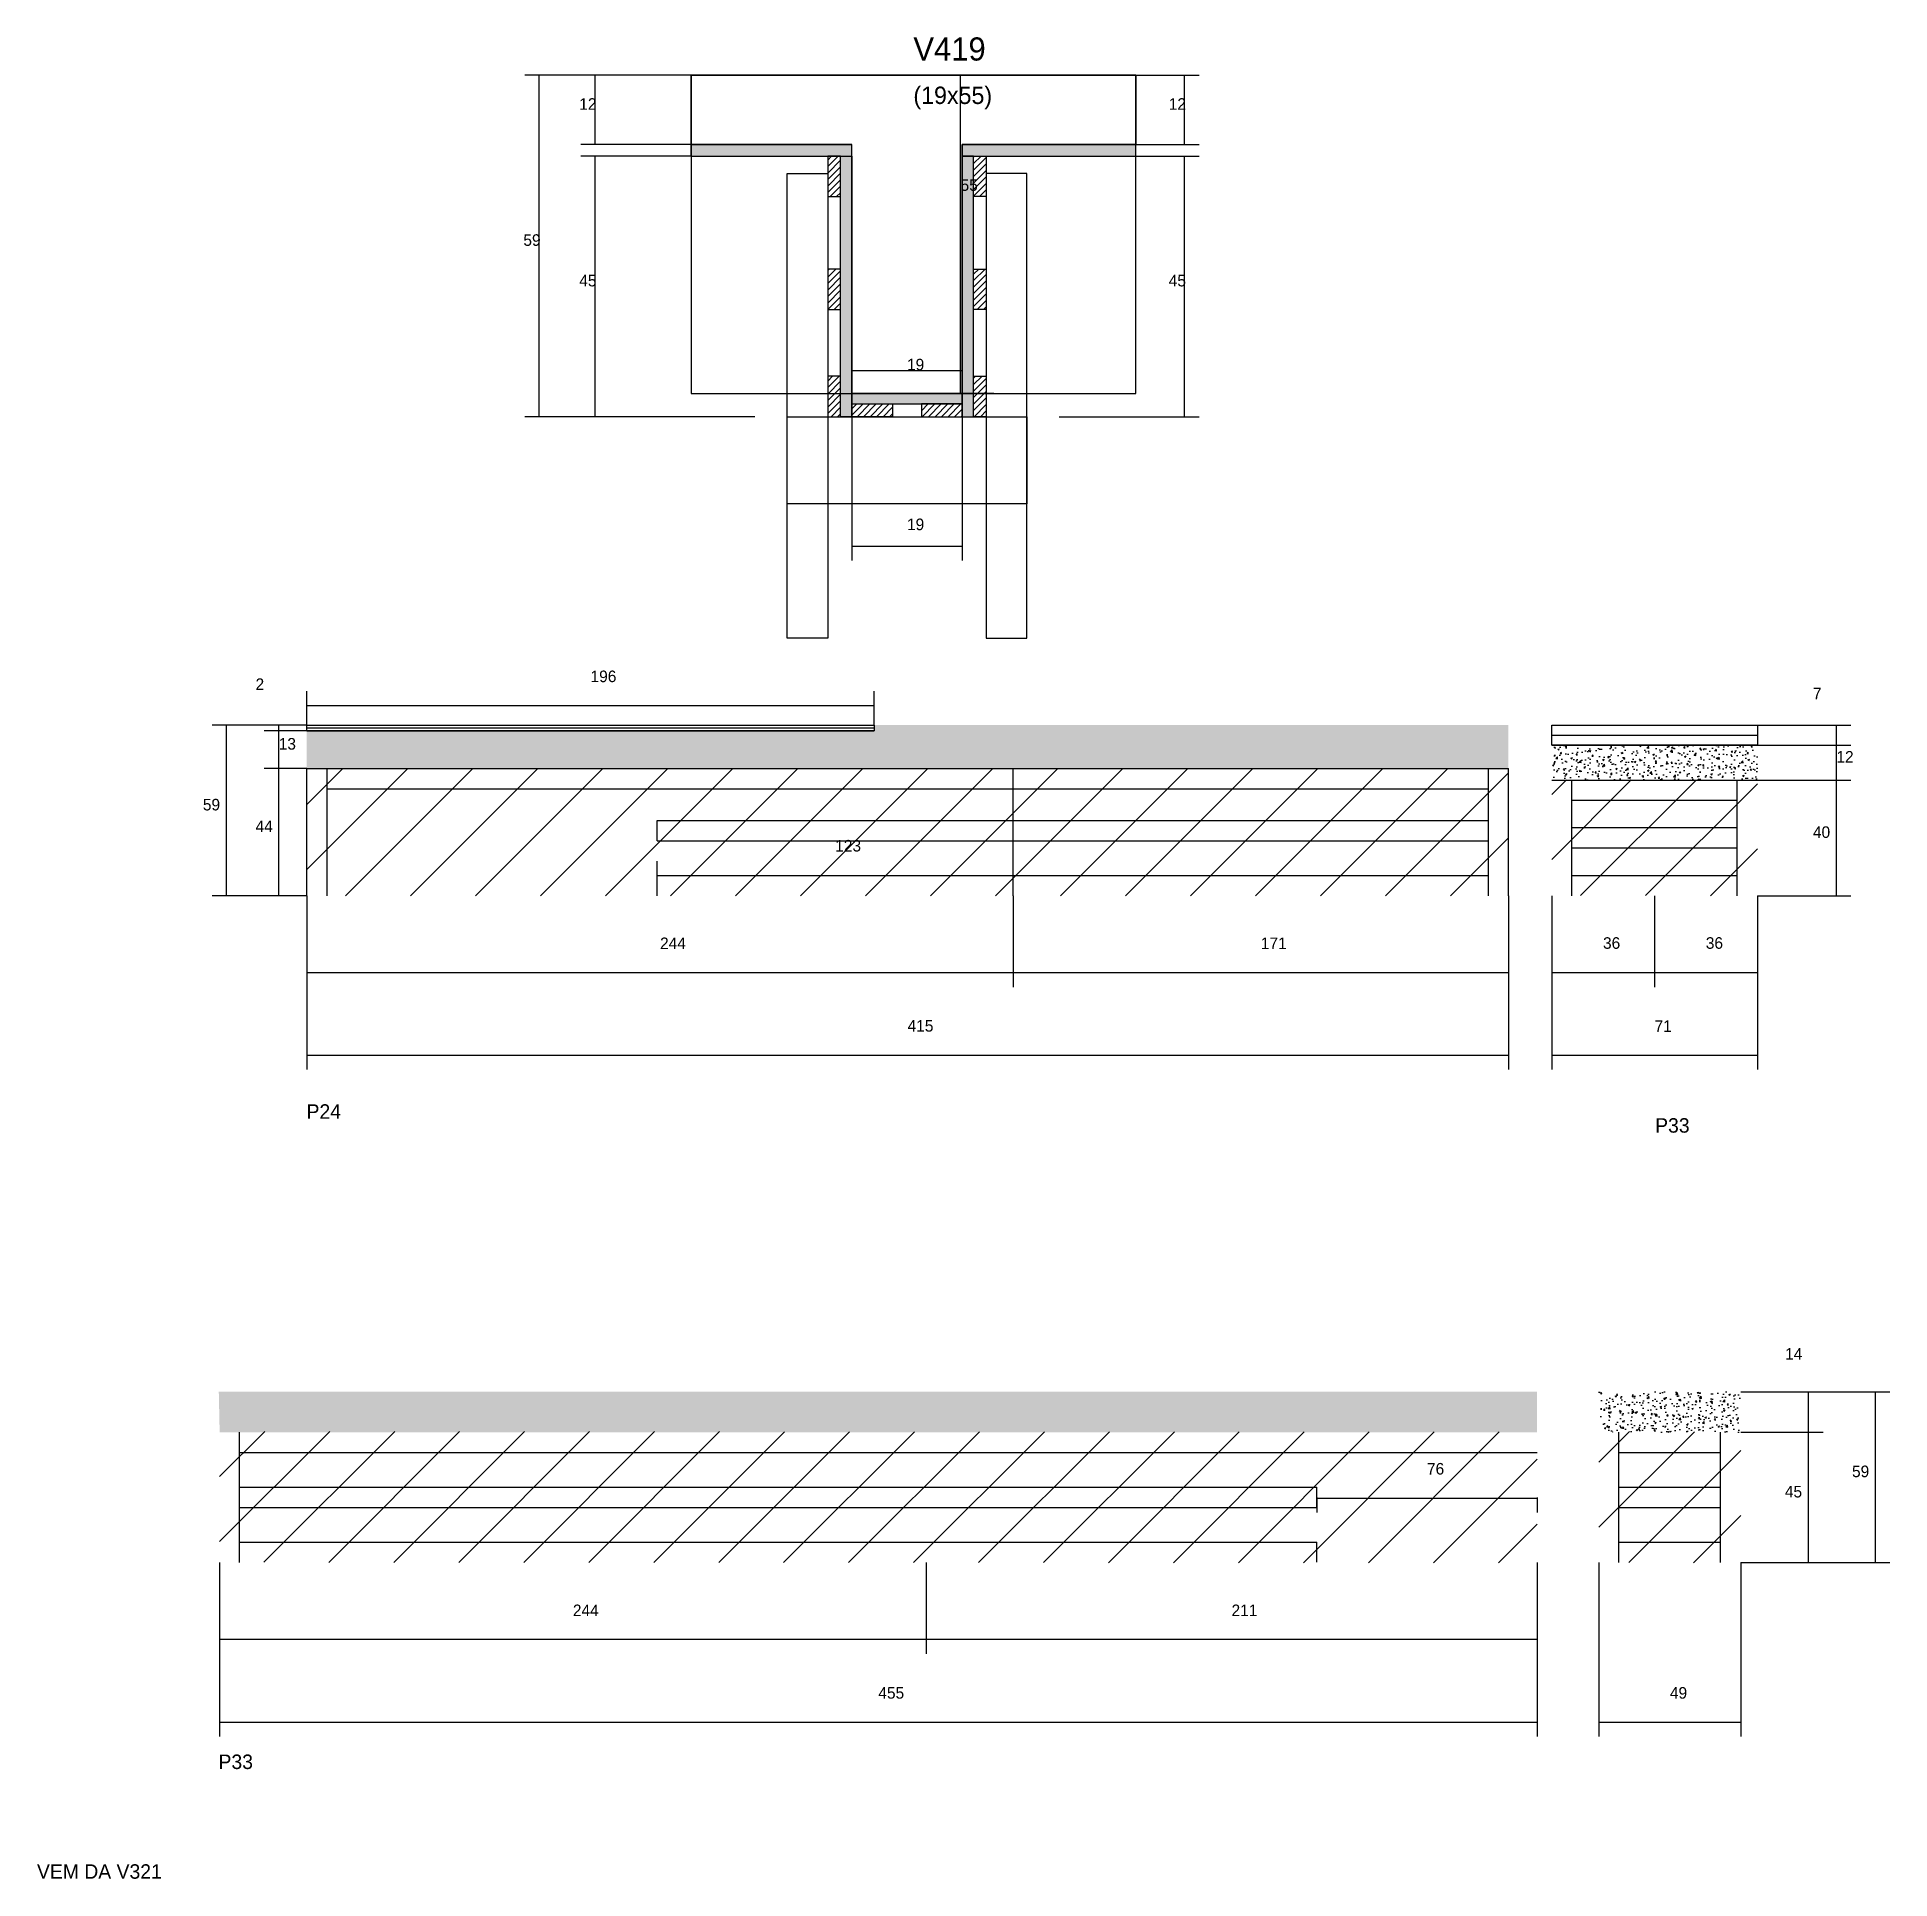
# Model space of a CAD drawing. Header units: metres. Extents: x -2848 to 21926, y -45195 to 1016.
# Drawn here: x 12497 to 13137, y -9423 to -8787 of the extents above; entities that cross this region are included whole.
import ezdxf

# ---------------------------------------------------------------- set-up
doc = ezdxf.new("R2010")
doc.units = ezdxf.units.M
for name, color, linetype in [('CONCRETO', 251, 'Continuous'), ('COTA', 241, 'Continuous'), ('Cota Seção (2x)', 4, 'Continuous'), ('Hachura', 253, 'Continuous'), ('Madeira', 126, 'Continuous'), ('NOMENCLATURA', 7, 'Continuous'), ('Painéis', 200, 'Continuous'), ('REAPROVEITAMENTO', 251, 'Continuous'), ('SARR_2.2x7', 40, 'Continuous'), ('SARR_3.5x7', 81, 'Continuous'), ('SARR_EDITAR', 141, 'Continuous'), ('Texto Seção', 7, 'Continuous')]:
    doc.layers.add(name, color=color, linetype=linetype)

msp = doc.modelspace()

# ---------------------------------------------------------------- texts
at = {"layer": 'COTA'}
for s, p in [('12', (12684.6, -8812)), ('12', (12888.2, -8812)), ('59', (12665.3, -8859)), ('45', (12684.6, -8873)), ('45', (12888.2, -8873)), ('19', (12797.8, -8957.2)), ('2', (12572.8, -9012.4)), ('196', (12688.5, -9009.7)), ('7', (13110.7, -9015.6)), ('13', (12580.8, -9033)), ('12', (13118.8, -9037.5)), ('59', (12554.6, -9054)), ('44', (12572.8, -9061.5)), ('40', (13110.7, -9063.5)), ('123', (12773, -9068.2)), ('244', (12712.5, -9101.9)), ('171', (12920, -9101.9)), ('36', (13038.2, -9101.8)), ('36', (13073.7, -9101.8)), ('415', (12798, -9130.4)), ('71', (13056, -9130.5)), ('14', (13101.1, -9243.7)), ('76', (12977.4, -9283.4)), ('59', (13124.2, -9284.3)), ('45', (13101, -9291.3)), ('244', (12682.4, -9332.3)), ('211', (12909.9, -9332.3)), ('455', (12787.9, -9360.8)), ('49', (13061.3, -9360.8))]:
    msp.add_text(s, height=4, dxfattribs=at).set_placement(p)
at = {"layer": 'Cota Seção (2x)'}
for s, p in [('55', (12816.3, -8840)), ('19', (12797.8, -8902))]:
    msp.add_text(s, height=4, dxfattribs=at).set_placement(p)
at = {"layer": 'NOMENCLATURA'}
for s, p in [('P24', (12590.4, -9160.5)), ('P33', (13056.2, -9165.3)), ('P33', (12560, -9385.1))]:
    msp.add_text(s, height=5, dxfattribs=at).set_placement(p)
at = {"layer": 'Texto Seção'}
for s, height, p in [('V419', 8, (12800, -8795)), ('(19x55)', 6, (12800, -8810)), ('VEM DA V321', 5, (12497.3, -9423))]:
    msp.add_text(s, height=height, dxfattribs=at).set_placement(p)

# ---------------------------------------------------------------- hatches: boundary and pattern name
at = {"layer": 'COTA'}
h = msp.add_hatch(dxfattribs=at)
h.set_pattern_fill('AR-CONC', scale=0.03)
h.paths.add_polyline_path([(12786.5, -9026.5), (12590.5, -9026.5), (12590.5, -9026.5), (12590.5, -9039.5), (12590.5, -9039.5), (13005.5, -9039.5), (13005.5, -9039.5), (13005.5, -9024.5), (13005.5, -9024.5), (12786.5, -9024.5), (12786.5, -9024.5), (12786.5, -9026.5)])
h = msp.add_hatch(dxfattribs=at)
h.set_pattern_fill('AR-CONC', scale=0.03)
h.paths.add_polyline_path([(13091.5, -9043.5), (13091.5, -9031.5), (13091.5, -9031.5), (13020.5, -9031.5), (13020.5, -9031.5), (13020.5, -9043.5), (13020.5, -9043.5), (13091.5, -9043.5)])
h = msp.add_hatch(dxfattribs=at)
h.set_pattern_fill('AR-CONC', scale=0.03)
h.paths.add_polyline_path([(13015.4, -9268.8), (13015.4, -9254.8), (13015.4, -9254.8), (12560.1, -9254.8), (12560.1, -9254.8), (12560.4, -9268.8), (12560.4, -9268.8), (13015.4, -9268.8)])
h = msp.add_hatch(dxfattribs=at)
h.set_pattern_fill('AR-CONC', scale=0.03)
h.paths.add_polyline_path([(13085.8, -9268.8), (13085.8, -9254.8), (13085.8, -9254.8), (13036.8, -9254.8), (13036.8, -9254.8), (13036.8, -9268.8), (13036.8, -9268.8), (13085.8, -9268.8)])
at = {"layer": 'Hachura'}
h = msp.add_hatch(color=8, dxfattribs=at)
h.dxf.hatch_style = 1
h.paths.add_polyline_path([(12778.8, -8828), (12778.8, -8824), (12778.8, -8824), (12723.2, -8824), (12723.2, -8824), (12723.2, -8828), (12723.2, -8828), (12778.8, -8828)])
h = msp.add_hatch(color=8, dxfattribs=at)
h.dxf.hatch_style = 1
h.paths.add_polyline_path([(12876.8, -8828), (12876.8, -8824), (12876.8, -8824), (12816.8, -8824), (12816.8, -8824), (12816.8, -8828), (12816.8, -8828), (12876.8, -8828)])
h = msp.add_hatch(dxfattribs=at)
h.set_pattern_fill('ANSI31', scale=0.5)
h.paths.add_polyline_path([(12770.4, -8842), (12774.8, -8842), (12774.8, -8842), (12774.8, -8828), (12774.8, -8828), (12770.4, -8828), (12770.4, -8828), (12770.4, -8842)])
h = msp.add_hatch(color=8, dxfattribs=at)
h.dxf.hatch_style = 1
h.paths.add_polyline_path([(12774.8, -8828), (12778.8, -8828), (12778.8, -8828), (12778.8, -8918), (12778.8, -8918), (12774.8, -8918), (12774.8, -8918), (12774.8, -8828)])
h = msp.add_hatch(color=8, dxfattribs=at)
h.dxf.hatch_style = 1
h.paths.add_polyline_path([(12820.8, -8828), (12816.8, -8828), (12816.8, -8828), (12816.8, -8918), (12816.8, -8918), (12820.8, -8918), (12820.8, -8918), (12820.8, -8828)])
h = msp.add_hatch(dxfattribs=at)
h.set_pattern_fill('ANSI31', scale=0.5)
h.paths.add_polyline_path([(12825.2, -8842), (12820.8, -8842), (12820.8, -8842), (12820.8, -8828), (12820.8, -8828), (12825.2, -8828), (12825.2, -8828), (12825.2, -8842)])
h = msp.add_hatch(dxfattribs=at)
h.set_pattern_fill('ANSI31', scale=0.5)
h.paths.add_polyline_path([(12770.4, -8881), (12774.8, -8881), (12774.8, -8881), (12774.8, -8867), (12774.8, -8867), (12770.4, -8867), (12770.4, -8867), (12770.4, -8881)])
h = msp.add_hatch(dxfattribs=at)
h.set_pattern_fill('ANSI31', scale=0.5)
h.paths.add_polyline_path([(12825.2, -8881), (12820.8, -8881), (12820.8, -8881), (12820.8, -8867), (12820.8, -8867), (12825.2, -8867), (12825.2, -8867), (12825.2, -8881)])
h = msp.add_hatch(dxfattribs=at)
h.set_pattern_fill('ANSI31', scale=0.5)
h.paths.add_polyline_path([(12770.4, -8918), (12774.8, -8918), (12774.8, -8918), (12774.8, -8904), (12774.8, -8904), (12770.4, -8904), (12770.4, -8904), (12770.4, -8918)])
h = msp.add_hatch(dxfattribs=at)
h.set_pattern_fill('ANSI31', scale=0.5)
h.paths.add_polyline_path([(12825.2, -8918), (12820.8, -8918), (12820.8, -8918), (12820.8, -8904), (12820.8, -8904), (12825.2, -8904), (12825.2, -8904), (12825.2, -8918)])
h = msp.add_hatch(color=8, dxfattribs=at)
h.dxf.hatch_style = 1
h.paths.add_polyline_path([(12816.8, -8913.6), (12816.8, -8910), (12816.8, -8910), (12778.8, -8910), (12778.8, -8910), (12778.8, -8913.6), (12778.8, -8913.6), (12816.8, -8913.6)])
h = msp.add_hatch(dxfattribs=at)
h.set_pattern_fill('ANSI31', scale=0.5)
h.paths.add_polyline_path([(12778.8, -8918), (12778.8, -8913.6), (12778.8, -8913.6), (12792.8, -8913.6), (12792.8, -8913.6), (12792.8, -8918), (12792.8, -8918), (12778.8, -8918)])
h = msp.add_hatch(dxfattribs=at)
h.set_pattern_fill('ANSI31', scale=0.5)
h.paths.add_polyline_path([(12816.8, -8918), (12816.8, -8913.6), (12816.8, -8913.6), (12802.8, -8913.6), (12802.8, -8913.6), (12802.8, -8918), (12802.8, -8918), (12816.8, -8918)])
at = {"layer": 'REAPROVEITAMENTO'}
h = msp.add_hatch(dxfattribs=at)
h.set_pattern_fill('ANSI31', scale=5)
h.paths.add_polyline_path([(13005.5, -9083.5), (13005.5, -9039.5), (13005.5, -9039.5), (12590.5, -9039.5), (12590.5, -9039.5), (12590.5, -9083.5), (12590.5, -9083.5), (13005.5, -9083.5)])
h = msp.add_hatch(dxfattribs=at)
h.set_pattern_fill('ANSI31', scale=5)
h.paths.add_polyline_path([(13091.5, -9083.5), (13091.5, -9043.6), (13091.5, -9043.6), (13020.5, -9043.4), (13020.5, -9043.4), (13020.5, -9083.4), (13020.5, -9083.4), (13091.5, -9083.5)])
h = msp.add_hatch(dxfattribs=at)
h.set_pattern_fill('ANSI31', scale=5)
h.paths.add_polyline_path([(13015.4, -9313.9), (13015.4, -9268.7), (13015.4, -9268.7), (12560.4, -9268.5), (12560.4, -9268.5), (12560.4, -9313.7), (12560.4, -9313.7), (13015.4, -9313.9)])
h = msp.add_hatch(dxfattribs=at)
h.set_pattern_fill('ANSI31', scale=5)
h.paths.add_polyline_path([(13085.8, -9313.9), (13085.8, -9268.7), (13085.8, -9268.7), (13036.8, -9268.5), (13036.8, -9268.5), (13036.8, -9313.7), (13036.8, -9313.7), (13085.8, -9313.9)])

# ---------------------------------------------------------------- linework, layer by layer
at = {"layer": 'CONCRETO'}
for points in [[(12723.2, -8824), (12723.2, -8800), (12876.8, -8800), (12876.8, -8824), (12816.8, -8824), (12816.8, -8910), (12778.8, -8910), (12778.8, -8824)], [(12723.2, -8910), (12876.8, -8910), (12876.8, -8800), (12723.2, -8800)]]:
    msp.add_lwpolyline(points, close=True, dxfattribs=at)
at = {"layer": 'COTA'}
for p, q in [((12723.2, -8800), (12665.8, -8800)), ((12670.8, -8918), (12670.8, -8800)), ((12723.2, -8800), (12685.1, -8800)), ((12690.1, -8824), (12690.1, -8800)), ((12876.8, -8800), (12898.7, -8800)), ((12893.7, -8824), (12893.7, -8800)), ((12723.2, -8824), (12685.1, -8824)), ((12876.8, -8824), (12898.7, -8824)), ((12723.2, -8828), (12685.1, -8828)), ((12690.1, -8918), (12690.1, -8828)), ((12876.8, -8828), (12898.7, -8828)), ((12893.7, -8918), (12893.7, -8828)), ((12745.2, -8918), (12665.8, -8918)), ((12745.2, -8918), (12685.1, -8918)), ((12778.8, -8918), (12778.8, -8967.7)), ((12816.8, -8918), (12816.8, -8967.7)), ((12850.4, -8918), (12898.7, -8918)), ((12778.8, -8962.7), (12816.8, -8962.7)), ((12590.5, -9024.5), (12590.5, -9012.8)), ((12786.5, -9024.5), (12786.5, -9012.8)), ((12590.5, -9017.8), (12786.5, -9017.8)), ((12590.5, -9024.5), (12557.8, -9024.5)), ((12562.8, -9083.5), (12562.8, -9024.5)), ((12590.5, -9024.5), (12575.8, -9024.5)), ((12590.5, -9026.5), (12575.8, -9026.5)), ((12590.5, -9026.5), (12575.8, -9026.5)), ((12580.8, -9026.5), (12580.8, -9024.5)), ((12580.8, -9039.5), (12580.8, -9026.5)), ((13091.5, -9024.5), (13123.8, -9024.5)), ((13118.8, -9031.5), (13118.8, -9024.5)), ((13091.5, -9031.5), (13123.8, -9031.5)), ((13091.5, -9031.5), (13123.8, -9031.5)), ((13118.8, -9043.5), (13118.8, -9031.5)), ((12590.5, -9039.5), (12575.8, -9039.5)), ((12590.5, -9039.5), (12575.8, -9039.5)), ((12580.8, -9083.5), (12580.8, -9039.5)), ((13091.5, -9043.5), (13123.8, -9043.5)), ((13091.5, -9043.5), (13123.8, -9043.5)), ((13118.8, -9083.5), (13118.8, -9043.5)), ((12711.5, -9076.5), (12711.5, -9071.5)), ((12834.5, -9076.5), (12834.5, -9071.5)), ((12711.5, -9076.5), (12834.5, -9076.5)), ((12590.5, -9083.5), (12557.8, -9083.5)), ((12590.5, -9083.5), (12575.8, -9083.5)), ((12590.5, -9083.5), (12590.5, -9115)), ((12590.5, -9083.5), (12590.5, -9143.5)), ((12834.5, -9083.5), (12834.5, -9115)), ((12834.5, -9083.5), (12834.5, -9115)), ((13005.5, -9083.5), (13005.5, -9115)), ((13005.5, -9083.5), (13005.5, -9143.5)), ((13020.5, -9083.5), (13020.5, -9115)), ((13020.5, -9083.5), (13020.5, -9143.5)), ((13056, -9083.5), (13056, -9115)), ((13056, -9083.5), (13056, -9115)), ((13091.5, -9083.5), (13091.5, -9115)), ((13091.5, -9083.5), (13091.5, -9143.5)), ((13091.5, -9083.5), (13123.8, -9083.5)), ((12590.5, -9110), (12834.5, -9110)), ((12834.5, -9110), (13005.5, -9110)), ((13020.5, -9110), (13056, -9110)), ((13056, -9110), (13091.5, -9110)), ((12590.5, -9138.5), (13005.5, -9138.5)), ((13020.5, -9138.5), (13091.5, -9138.5)), ((13085.8, -9254.8), (13114.2, -9254.8)), ((13085.8, -9254.8), (13137.3, -9254.8)), ((13109.2, -9268.8), (13109.2, -9254.8)), ((13132.3, -9313.8), (13132.3, -9254.8)), ((13085.8, -9268.8), (13114.2, -9268.8)), ((13085.8, -9268.8), (13114.2, -9268.8)), ((13109.2, -9313.8), (13109.2, -9268.8)), ((12939.4, -9291.3), (12939.4, -9296.5)), ((12939.4, -9291.5), (13015.4, -9291.5)), ((13015.4, -9291.3), (13015.4, -9296.5)), ((12560.4, -9313.8), (12560.4, -9345.3)), ((12560.4, -9313.8), (12560.4, -9373.9)), ((12804.4, -9313.8), (12804.4, -9345.3)), ((12804.4, -9313.8), (12804.4, -9345.3)), ((13015.4, -9313.8), (13015.4, -9345.3)), ((13015.4, -9313.8), (13015.4, -9373.9)), ((13036.8, -9313.8), (13036.8, -9373.9)), ((13085.8, -9313.8), (13114.2, -9313.8)), ((13085.8, -9313.8), (13137.3, -9313.8)), ((13085.8, -9313.8), (13085.8, -9373.9)), ((12560.4, -9340.3), (12804.4, -9340.3)), ((12804.4, -9340.3), (13015.4, -9340.3)), ((12560.4, -9368.9), (13015.4, -9368.9)), ((13036.8, -9368.9), (13085.8, -9368.9))]:
    msp.add_line(p, q, dxfattribs=at)
at = {"layer": 'Cota Seção (2x)'}
for p, q in [((12827.8, -8800), (12811.3, -8800)), ((12816.3, -8910), (12816.3, -8800)), ((12778.8, -8918), (12778.8, -8897)), ((12816.8, -8918), (12816.8, -8897)), ((12778.8, -8902), (12816.8, -8902)), ((12827.8, -8910), (12811.3, -8910))]:
    msp.add_line(p, q, dxfattribs=at)
at = {"layer": 'Madeira'}
for points in [[(12770.4, -8842), (12774.8, -8842), (12774.8, -8828), (12770.4, -8828)], [(12825.2, -8842), (12820.8, -8842), (12820.8, -8828), (12825.2, -8828)], [(12770.4, -8881), (12774.8, -8881), (12774.8, -8867), (12770.4, -8867)], [(12825.2, -8881), (12820.8, -8881), (12820.8, -8867), (12825.2, -8867)], [(12770.4, -8918), (12774.8, -8918), (12774.8, -8904), (12770.4, -8904)], [(12825.2, -8918), (12820.8, -8918), (12820.8, -8904), (12825.2, -8904)], [(12778.8, -8918), (12778.8, -8913.6), (12792.8, -8913.6), (12792.8, -8918)], [(12816.8, -8918), (12816.8, -8913.6), (12802.8, -8913.6), (12802.8, -8918)]]:
    msp.add_lwpolyline(points, close=True, dxfattribs=at)
at = {"layer": 'Painéis'}
for p, q in [((12723.2, -8824), (12778.8, -8824)), ((12723.2, -8828), (12723.2, -8824)), ((12778.8, -8828), (12778.8, -8824)), ((12816.8, -8824), (12876.8, -8824)), ((12816.8, -8828), (12816.8, -8824)), ((12876.8, -8828), (12876.8, -8824)), ((12778.8, -8918), (12778.8, -8828)), ((12816.8, -8918), (12816.8, -8828)), ((12778.8, -8910), (12816.8, -8910)), ((12778.8, -8913.6), (12778.8, -8910)), ((12816.8, -8913.6), (12816.8, -8910)), ((12590.5, -9024.5), (12786.5, -9024.5)), ((12590.5, -9026.5), (12786.5, -9026.5)), ((13020.5, -9024.5), (13091.5, -9024.5)), ((13020.5, -9031.5), (13091.5, -9031.5)), ((12590.5, -9039.5), (13005.5, -9039.5)), ((12590.5, -9083.5), (12590.5, -9039.5)), ((12834.5, -9083.5), (12834.5, -9039.5)), ((13005.5, -9083.5), (13005.5, -9039.5)), ((13020.5, -9043.5), (13091.5, -9043.5))]:
    msp.add_line(p, q, dxfattribs=at)
for points in [[(12778.8, -8828), (12778.8, -8824), (12723.2, -8824), (12723.2, -8828)], [(12876.8, -8828), (12876.8, -8824), (12816.8, -8824), (12816.8, -8828)], [(12774.8, -8828), (12778.8, -8828), (12778.8, -8918), (12774.8, -8918)], [(12820.8, -8828), (12816.8, -8828), (12816.8, -8918), (12820.8, -8918)], [(12816.8, -8913.6), (12816.8, -8910), (12778.8, -8910), (12778.8, -8913.6)], [(12590.5, -9024.5), (12786.5, -9024.5), (12786.5, -9026.5), (12590.5, -9026.5)], [(13091.5, -9031.5), (13020.5, -9031.5), (13020.5, -9024.5), (13091.5, -9024.5)]]:
    msp.add_lwpolyline(points, close=True, dxfattribs=at)
at = {"layer": 'SARR_2.2x7'}
for p, q in [((13020.5, -9028), (13091.5, -9028)), ((12597.5, -9083.5), (12597.5, -9039.5)), ((12998.6, -9083.5), (12998.6, -9039.5)), ((12597.5, -9046.5), (12834.5, -9046.5)), ((12834.5, -9046.5), (12998.6, -9046.5)), ((13027.4, -9083.5), (13027.4, -9043.5)), ((13084.5, -9083.5), (13084.5, -9043.5)), ((13027.4, -9050.5), (13056, -9050.5)), ((13056, -9050.5), (13084.5, -9050.5)), ((12711.5, -9057.5), (12834.5, -9057.5)), ((12711.5, -9064.5), (12711.5, -9057.5)), ((12834.5, -9057.5), (12998.6, -9057.5)), ((13027.4, -9059.9), (13056, -9059.9)), ((13056, -9059.9), (13084.5, -9059.9)), ((12711.5, -9064.5), (12834.5, -9064.5)), ((12834.5, -9064.5), (12998.6, -9064.5)), ((13027.4, -9066.9), (13056, -9066.9)), ((13056, -9066.9), (13084.5, -9066.9)), ((12711.5, -9076.5), (12834.5, -9076.5)), ((12711.5, -9083.5), (12711.5, -9076.5)), ((12834.5, -9076.5), (12998.6, -9076.5)), ((13027.4, -9076.5), (13056, -9076.5)), ((13056, -9076.5), (13084.5, -9076.5)), ((12567.3, -9313.8), (12567.3, -9268.8)), ((13043.7, -9313.8), (13043.7, -9268.8)), ((13078.8, -9313.8), (13078.8, -9268.8)), ((12567.3, -9275.8), (12804.4, -9275.8)), ((12804.4, -9275.8), (13015.4, -9275.8)), ((13043.7, -9275.8), (13078.8, -9275.8)), ((12567.3, -9287.8), (12804.4, -9287.8)), ((12804.4, -9287.8), (12939.4, -9287.8)), ((12939.4, -9294.8), (12939.4, -9287.8)), ((13043.7, -9287.8), (13078.8, -9287.8)), ((12567.3, -9294.8), (12804.4, -9294.8)), ((12804.4, -9294.8), (12939.4, -9294.8)), ((13043.7, -9294.8), (13078.8, -9294.8)), ((12567.3, -9306.8), (12804.4, -9306.8)), ((12804.4, -9306.8), (12939.4, -9306.8)), ((12939.4, -9313.6), (12939.4, -9306.8)), ((13043.7, -9306.8), (13078.8, -9306.8))]:
    msp.add_line(p, q, dxfattribs=at)
at = {"layer": 'SARR_3.5x7'}
for points in [[(12756.4, -8834), (12770.4, -8834), (12770.4, -8994.5), (12756.4, -8994.5)], [(12839.2, -8834), (12825.2, -8834), (12825.2, -8994.5), (12839.2, -8994.5)], [(12756.4, -8918), (12839.2, -8918), (12839.2, -8948.1), (12756.4, -8948.1)]]:
    msp.add_lwpolyline(points, close=True, dxfattribs=at)
at = {"layer": 'SARR_EDITAR'}
msp.add_line((12590.5, -9025.5), (12786.5, -9025.5), dxfattribs=at)

msp.set_redraw_order([(e.dxf.handle, doc.entitydb.next_handle()) for e in msp.query("TEXT MTEXT ATTDEF DIMENSION ARC_DIMENSION")])  # texts and dimensions are drawn at this point

doc.saveas('drawing.dxf')
